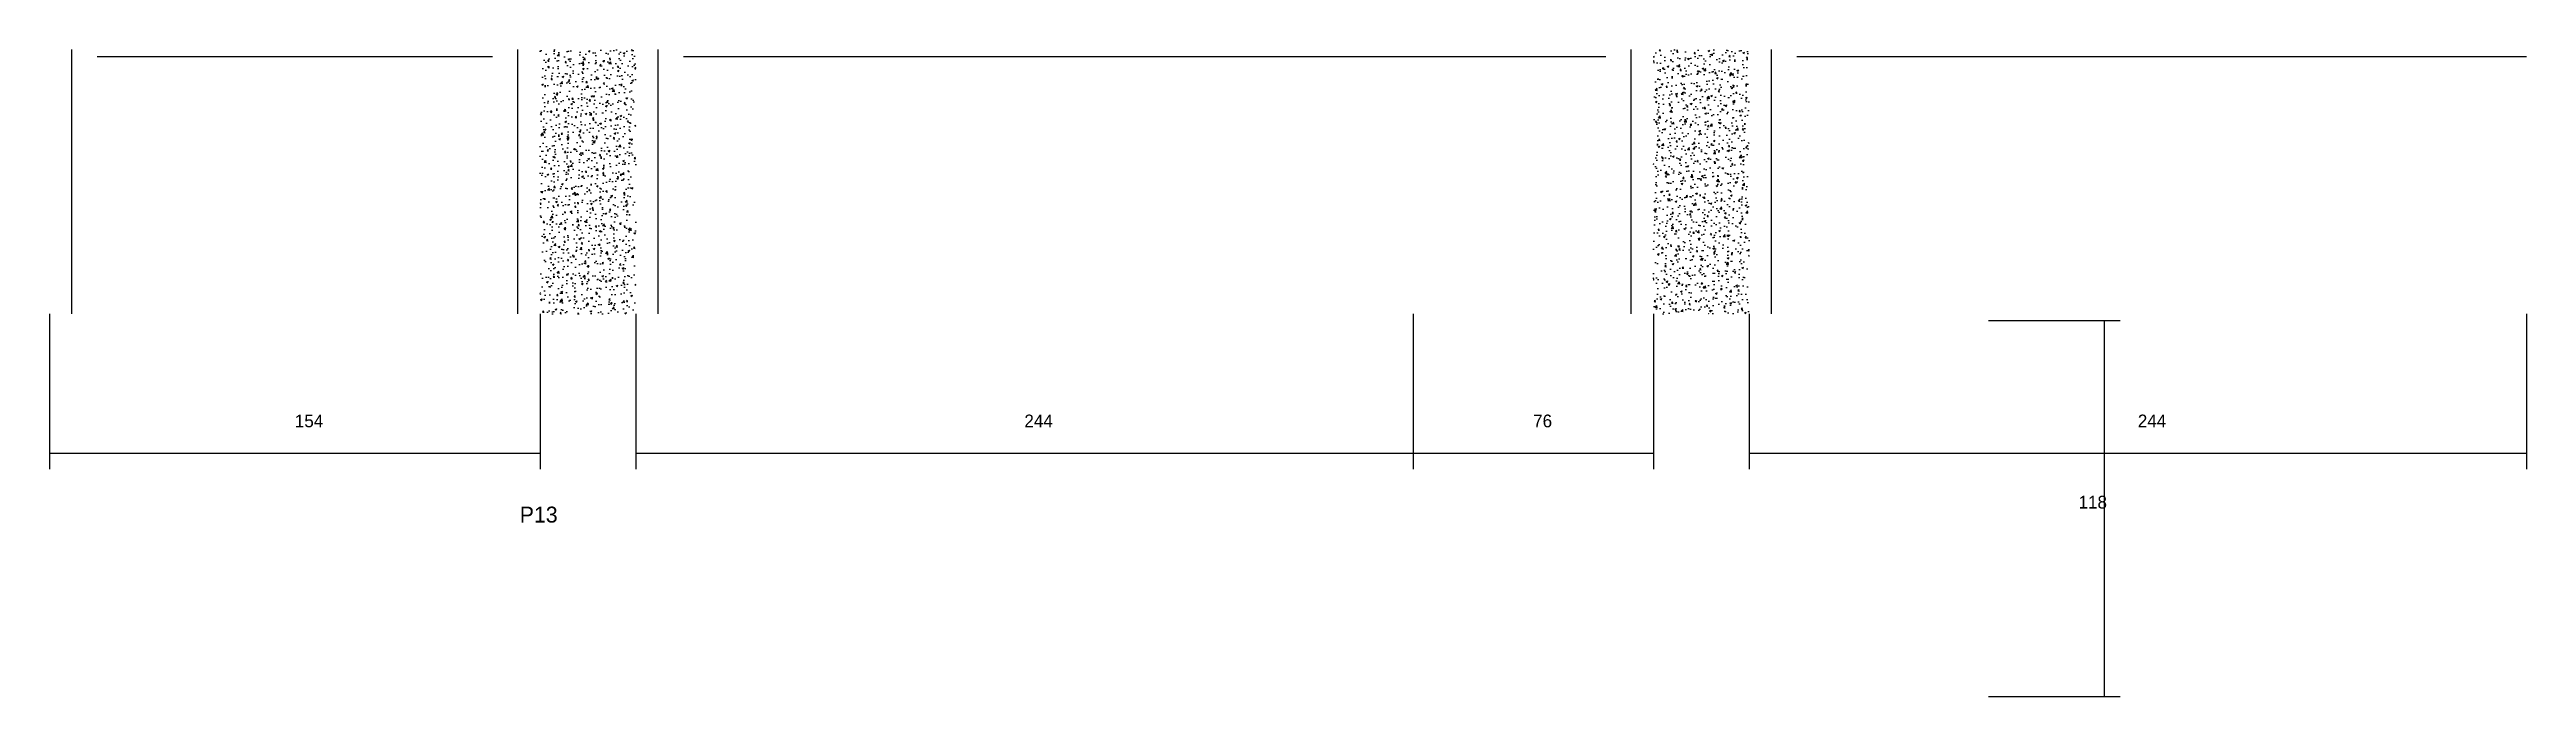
# Model space of a CAD drawing. Header units: metres. Extents: x -2848 to 22762, y -49062 to 1016.
# Drawn here: x 14585 to 15362, y -48892 to -48689 of the extents above; entities that cross this region are included whole.
import ezdxf

# ---------------------------------------------------------------- set-up
doc = ezdxf.new("R2010")
doc.units = ezdxf.units.M
for name, color, linetype in [('COTA', 4, 'Continuous'), ('NOMENCLATURA', 7, 'Continuous'), ('SARR_2.2x7', 40, 'Continuous')]:
    doc.layers.add(name, color=color, linetype=linetype)

msp = doc.modelspace()

# ---------------------------------------------------------------- texts
at = {"layer": 'COTA'}
for s, p in [('154', (14661.9, -48807.8)), ('244', (14890.9, -48807.8)), ('76', (15050.6, -48807.8)), ('244', (15240.4, -48807.8)), ('118', (15221.8, -48833.3))]:
    msp.add_text(s, height=4, dxfattribs=at).set_placement(p)
at = {"layer": 'NOMENCLATURA'}
msp.add_text('P13', height=5, dxfattribs=at).set_placement((14732.5, -48837.7))

# ---------------------------------------------------------------- hatches: boundary and pattern name
at = {"layer": 'COTA'}
h = msp.add_hatch(dxfattribs=at)
h.set_pattern_fill('AR-CONC', scale=0.03)
h.paths.add_polyline_path([(14768.9, -48689.2), (14738.9, -48689.2), (14738.9, -48772.2), (14768.9, -48772.2)])
h = msp.add_hatch(dxfattribs=at)
h.set_pattern_fill('AR-CONC', scale=0.03)
h.paths.add_polyline_path([(15118.4, -48689.2), (15088.4, -48689.2), (15088.4, -48772.2), (15118.4, -48772.2)])

# ---------------------------------------------------------------- linework, layer by layer
for p, q in [((14584.9, -48772.2), (14584.9, -48820.9)), ((14738.9, -48772.2), (14738.9, -48820.9)), ((14768.9, -48772.2), (14768.9, -48820.9)), ((15012.9, -48772.2), (15012.9, -48820.9)), ((15012.9, -48772.2), (15012.9, -48820.9)), ((15088.4, -48772.2), (15088.4, -48820.9)), ((15118.4, -48772.2), (15118.4, -48820.9)), ((15362.4, -48772.2), (15362.4, -48820.9)), ((15193.5, -48774.3), (15234.9, -48774.3)), ((15229.9, -48892.3), (15229.9, -48774.3)), ((14584.9, -48815.9), (14738.9, -48815.9)), ((14768.9, -48815.9), (15012.9, -48815.9)), ((15012.9, -48815.9), (15088.4, -48815.9)), ((15118.4, -48815.9), (15362.4, -48815.9)), ((15193.5, -48892.3), (15234.9, -48892.3))]:
    msp.add_line(p, q, dxfattribs=at)
at = {"layer": 'SARR_2.2x7'}
for p, q in [((14591.9, -48772.2), (14591.9, -48689.2)), ((14599.9, -48691.4), (14723.9, -48691.4)), ((14731.9, -48772.2), (14731.9, -48689.2)), ((14775.9, -48772.2), (14775.9, -48689.2)), ((14783.9, -48691.4), (15012.9, -48691.4)), ((15012.9, -48691.4), (15073.4, -48691.4)), ((15081.4, -48772.2), (15081.4, -48689.2)), ((15125.4, -48772.2), (15125.4, -48689.2)), ((15133.4, -48691.4), (15362.4, -48691.4))]:
    msp.add_line(p, q, dxfattribs=at)

msp.set_redraw_order([(e.dxf.handle, doc.entitydb.next_handle()) for e in msp.query("TEXT MTEXT ATTDEF DIMENSION ARC_DIMENSION")])  # texts and dimensions are drawn at this point

doc.saveas('drawing.dxf')
